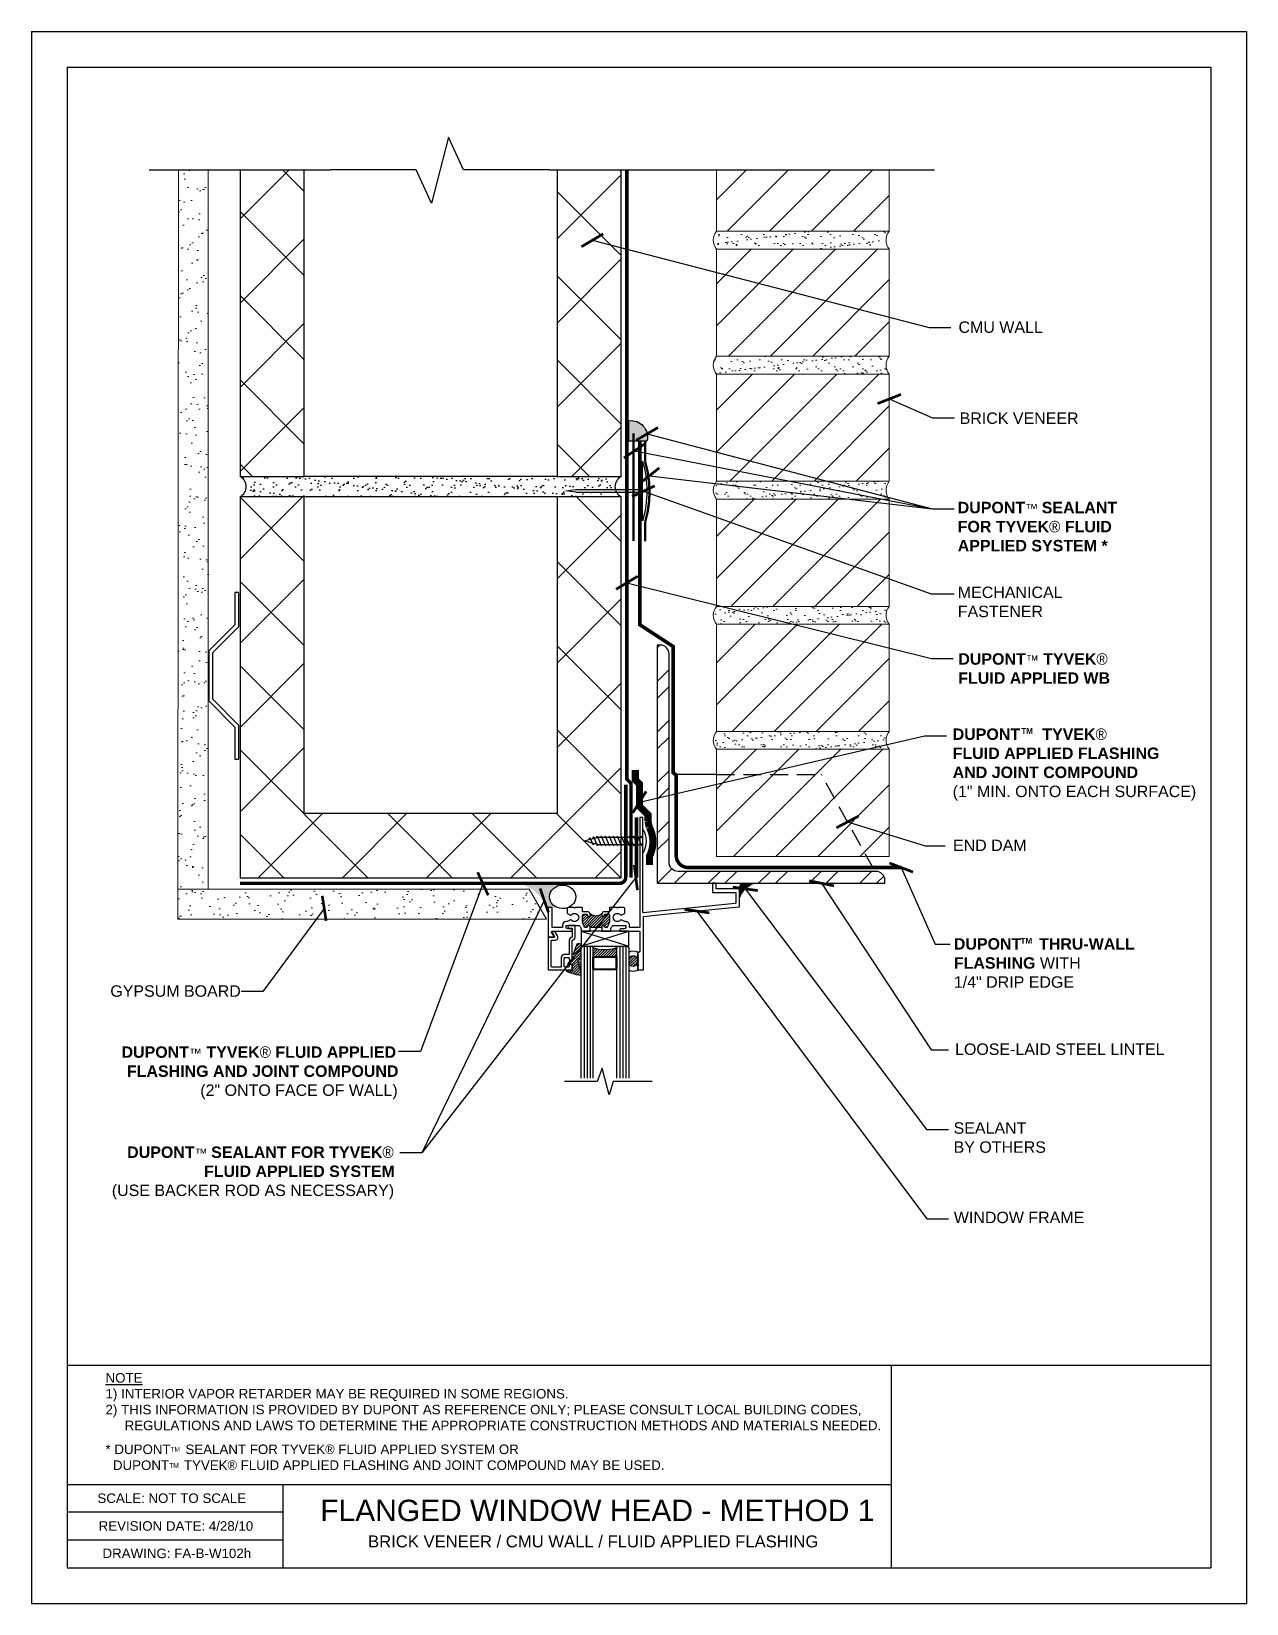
# Model space of a CAD drawing. Extents: x 402.7 to 428.2, y 2 to 35.
import ezdxf

# ---------------------------------------------------------------- set-up
doc = ezdxf.new("R2010")
doc.units = 0
doc.header["$LTSCALE"] = 1.5
doc.header["$MEASUREMENT"] = 0
doc.linetypes.add('DASHED2', pattern=[0.375, 0.25, -0.125])
doc.linetypes.add('HIDDEN', pattern=[0.375, 0.25, -0.125])
doc.layers.get('0').update_dxf_attribs({"color": 8, "linetype": 'CONTINUOUS'})
for name, color, linetype in [('8x11-ttb$0$B', 5, 'CONTINUOUS'), ('CMU', 250, 'CONTINUOUS'), ('DuPont Thru-Wall Flashing', 252, 'CONTINUOUS'), ('Flanged Window', 250, 'CONTINUOUS'), ('SEALANT', 250, 'CONTINUOUS'), ('STRUCTURE', 250, 'CONTINUOUS'), ('TEXT', 7, 'CONTINUOUS'), ('Tyvek FA Flashing and Joint Treatment', 150, 'DASHED2'), ('Tyvek FA WB', 10, 'DASHED2')]:
    doc.layers.add(name, color=color, linetype=linetype)
for name, color, linetype, lineweight in [('A-Sealant', 250, 'CONTINUOUS', 15), ('brick', 250, 'CONTINUOUS', 5), ('Gyp Board', 250, 'CONTINUOUS', 20)]:
    doc.layers.add(name, color=color, linetype=linetype, lineweight=lineweight)
doc.layers.add('VIEWPORT', color=7, linetype='CONTINUOUS', plot=False)
doc.styles.add('DETAILS', font='sanss___.ttf', dxfattribs={"height": 1})
doc.dimstyles.new('ARCH_1_1-2_IN', dxfattribs={"dimscale": 0, "dimtxt": 0.09375, "dimasz": 0.09375, "dimexe": 0.0625, "dimexo": 0.0625, "dimgap": 0.0625, "dimtad": 1, "dimdec": 4, "dimlfac": 8, "dimzin": 3, "dimdsep": 46, "dimlunit": 4, "dimtxsty": 'Standard', "dimblk1": 'ARCHTICK', "dimblk2": 'ARCHTICK', "dimsah": 1, "dimcen": 0.0625, "dimdle": 0.0625, "dimclrd": 256, "dimclre": 256, "dimclrt": 256, "dimadec": 0, "dimazin": 0, "dimtfac": 1, "dimtdec": 4, "dimtmove": 0, "dimatfit": 3, "dimldrblk": 'ARCHTICK', "dimfxl": 1, "dimfrac": 2, "dimtolj": 1, "dimtzin": 0, "dimlwd": -1, "dimlwe": -1, "dimarcsym": 0})
pattern_1 = [(225, (426.9094658919967, 21.11035554252189), (0.0276213586400995, -0.02762135864009952), [])]

msp = doc.modelspace()

# ---------------------------------------------------------------- texts
at = {"layer": 'TEXT', "style": 'DETAILS'}
for s, insert, char_height, width, attachment_point in [('CMU WALL', (422.1480677130297, 28.91095369547139, 2.979996827461446e-09), 0.239999999976, 6.521350676943849, 1), ('BRICK VENEER', (422.1715550776576, 26.99948456716032, 2.979996827461446e-09), 0.239999999976, 6.521350676943849, 1), ('{\\fSansSerif|b1|i0|c2|p2;DUPONT\\fArial|b0|i0|c0|p32;\\H0.8125x;™\\fArial|b1|i0|c0|p32; \\H1.2308x;SEALANT \\PFOR TYVEK\\fSymbol|b0|i0|c2|p18;â\\fArial|b0|i0|c0|p32; \\fArial|b1|i0|c0|p32;FLUID \\PAPPLIED SYSTEM *}', (422.1310589162387, 25.12399491865881, 2.979996827461446e-09), 0.239999999976, 6.521350676943849, 1), ('MECHANICAL \\PFASTENER ', (422.1336172563351, 23.34404238813394), 0.239999999976, 6.521350676943849, 1), ('{\\fSansSerif|b1|i0|c2|p2;DUPONT\\fArial|b0|i0|c0|p32;\\H0.8125x;™\\fSansSerif|b1|i0|c2|p2;\\H1.2308x; TYVEK\\fSymbol|b0|i0|c2|p18;â\\fSansSerif|b1|i0|c2|p2; \\PFLUID APPLIED WB}', (422.1442222870116, 21.94493956106049, 2.979996827461446e-09), 0.239999999976, 6.521350676943849, 1), ('{\\fSansSerif|b1|i0|c2|p2;DUPONT     TYVEK\\fSymbol|b0|i0|c2|p18;â\\fSansSerif|b1|i0|c2|p2; \\PFLUID APPLIED FLASHING \\PAND JOINT COMPOUND} \\P(1" MIN. ONTO EACH SURFACE)', (422.0256778990516, 19.61014922362543), 0.24, 7.261592435195269, 4), ('END DAM', (422.0323800237113, 18.034484633072), 0.239999999976, 6.521350676943849, 1), ('\\A1;{\\fSansSerif|b1|i0|c2|p2;DUPONT    THRU-WALL\\PFLASHING} WITH \\P1/4" DRIP EDGE', (422.0500882256198, 15.44255105350766, 2.979996827461446e-09), 0.24, 5.838992667675484, 4), ('GYPSUM BOARD', (404.34800125763, 14.97532857200309, 2.979996827461446e-09), 0.239999999976, 6.521350676943849, 1), ('\\pi0.84952;{\\fSansSerif|b1|i0|c2|p2;DUPONT\\fArial|b0|i0|c0|p32;\\H0.8125x;™\\fSansSerif|b1|i0|c2|p2;\\H1.2308x; TYVEK\\fSymbol|b0|i0|c2|p18;â\\fSansSerif|b1|i0|c2|p2; FLUID APPLIED \\P\\pi0.96236;FLASHING AND JOINT COMPOUND\\fSansSerif|b0|i0|c2|p2; \\P\\pi2.5022;(2" ONTO FACE OF WALL)}', (403.7339176922717, 13.69378422015012, 2.979996827461446e-09), 0.239999999976, 6.521350676943849, 1), ('LOOSE-LAID STEEL LINTEL', (422.0757625707082, 13.75399126511803, 2.979996827461446e-09), 0.239999999976, 6.521350676943849, 1), ('SEALANT \\PBY OTHERS', (422.0451648107444, 12.09970692721254, 2.979996827461446e-09), 0.239999999976, 6.521350676943849, 1), ('\\pi1.5423;{\\fSansSerif|b1|i0|c2|p2;DUPONT\\fArial|b0|i0|c0|p32;\\H0.8125x;™\\fArial|b1|i0|c0|p32; \\H1.2308x;SEALANT FOR TYVEK\\fSymbol|b0|i0|c2|p18;â\\fArial|b0|i0|c0|p32; \\P\\pi3.1562;\\fArial|b1|i0|c0|p32;FLUID APPLIED SYSTEM\\P\\pi1.2207;\\fArial|b0|i0|c0|p32;\\H0.99998x;(USE BACKER ROD AS NECESSARY)}', (403.1584742516168, 11.59225375967225, 2.979996827461446e-09), 0.239999999976, 7.112845512646311, 1), ('WINDOW FRAME', (422.0499298060574, 10.22292441707668, 2.979996827461446e-09), 0.239999999976, 6.521350676943849, 1), ('{\\LNOTE\\P}1) INTERIOR VAPOR RETARDER MAY BE REQUIRED IN SOME REGIONS.\\P\\pi-0.4,l0.4;2) THIS INFORMATION IS PROVIDED BY DUPONT AS REFERENCE ONLY; PLEASE CONSULT LOCAL BUILDING CODES, REGULATIONS AND LAWS TO DETERMINE THE APPROPRIATE CONSTRUCTION METHODS AND MATERIALS NEEDED.\\P{\\H0.5x;\\P\\pi0,l0;}* DUPONT    SEALANT FOR TYVEK{\\fSymbol|b0|i0|c2|p18;â} FLUID APPLIED SYSTEM OR \\P\\pi-0.2,l0.2;  DUPONT    TYVEK{\\fSymbol|b0|i0|c2|p18;â} FLUID APPLIED FLASHING AND JOINT COMPOUND MAY BE USED.', (404.2474908378506, 6.835907630506938, 5.959993654922892e-09), 0.2, 16.47484938053185, 1), ('TM', (405.6077227144403, 5.284686505825505, 5.959993654922892e-09), 0.1, 8.310000000000002, 1), ('TM', (405.5834705316156, 4.945725011651973, 5.959993654922892e-09), 0.1, 8.310000000000002, 1), ('\\pi-0.033334,l0.033334,t0.1;SCALE: NOT TO SCALE', (404.0773040544835, 4.309273960608615, 2.979996827461445e-09), 0.2, 16.26451670448571, 1), ('\\pi1.0786;{\\H0.9x;FLANGED WINDOW HEAD - METHOD 1 }\\P\\pi2.0818;{\\H0.5x;BRICK VENEER / CMU WALL / FLUID APPLIED FLASHING}', (407.675100268217, 4.177565768573402, 2.979996827461446e-09), 0.5, 13.39364764594225, 1), ('\\pi-0.033334,l0.033334,t0.1;DRAWING: FA-B-W102h', (404.1835466400288, 3.151201285980392, 2.979996827461445e-09), 0.2, 16.26451670448571, 1)]:
    msp.add_mtext(s, dxfattribs=dict(at, insert=insert, char_height=char_height, width=width, attachment_point=attachment_point))
at = {"layer": 'TEXT', "char_height": 0.12, "attachment_point": 4, "style": 'DETAILS'}
for insert in [(423.4671100893938, 20.31401658456934), (423.4497394870396, 15.90743972003884, 2.979996827461446e-09)]:
    msp.add_mtext('{\\fSansSerif|b1|i0|c2|p2;TM}', dxfattribs=dict(at, insert=insert))

# ---------------------------------------------------------------- blocks, each defined once
blk = doc.blocks.new('*X1')
at = {"color": 0}
for p, q in [((0.140625, 0.34375), (0.140625, 0.34375)), ((0.15625, 0.375), (0.15625, 0.375)), ((0.171875, 0.34375), (0.171875, 0.34375)), ((0.1875, 0.375), (0.1875, 0.375)), ((0.203125, 0.34375), (0.203125, 0.34375)), ((0.21875, 0.375), (0.21875, 0.375)), ((0.234375, 0.34375), (0.234375, 0.34375)), ((0.25, 0.375), (0.25, 0.375)), ((0.265625, 0.34375), (0.265625, 0.34375)), ((0.28125, 0.375), (0.28125, 0.375)), ((0.296875, 0.34375), (0.296875, 0.34375)), ((0.3125, 0.375), (0.3125, 0.375)), ((0.140625, 0.28125), (0.140625, 0.28125)), ((0.140625, 0.09375), (0.140625, 0.09375)), ((0.140625, 0.03125), (0.140625, 0.03125)), ((0.15625, 0.3125), (0.15625, 0.3125)), ((0.15625, 0.0625), (0.15625, 0.0625)), ((0.15625, 0), (0.15625, 0)), ((0.171875, 0.03125), (0.171875, 0.03125)), ((0.1875, 0.3125), (0.1875, 0.3125)), ((0.1875, 0.0625), (0.1875, 0.0625)), ((0.1875, 0), (0.1875, 0)), ((0.203125, 0.03125), (0.203125, 0.03125)), ((0.21875, 0.3125), (0.21875, 0.3125)), ((0.21875, 0.0625), (0.21875, 0.0625)), ((0.21875, 0), (0.21875, 0)), ((0.234375, 0.03125), (0.234375, 0.03125)), ((0.25, 0.3125), (0.25, 0.3125)), ((0.25, 0.0625), (0.25, 0.0625)), ((0.25, 0), (0.25, 0)), ((0.265625, 0.03125), (0.265625, 0.03125)), ((0.28125, 0.3125), (0.28125, 0.3125)), ((0.28125, 0.0625), (0.28125, 0.0625)), ((0.28125, 0), (0.28125, 0)), ((0.296875, 0.28125), (0.296875, 0.28125)), ((0.296875, 0.09375), (0.296875, 0.09375)), ((0.296875, 0.03125), (0.296875, 0.03125)), ((0.3125, 0.3125), (0.3125, 0.3125)), ((0.3125, 0.25), (0.3125, 0.25)), ((0.3125, 0.125), (0.3125, 0.125)), ((0.3125, 0.0625), (0.3125, 0.0625)), ((0.3125, 0), (0.3125, 0))]:
    blk.add_line(p, q, dxfattribs=at)
blk = doc.blocks.new('_ArchTick')
at = {"color": 0, "linetype": 'ByBlock', "const_width": 0.15}
blk.add_lwpolyline([(-0.5, -0.5), (0.5, 0.5)], dxfattribs=at)
blk = doc.blocks.new('Revsion Date')
at = {"layer": 'TEXT', "insert": (0.000131622949083976, 0.2031688605532622, 2.979996827461446e-09), "char_height": 0.2, "width": 16.26451670448571, "attachment_point": 1, "style": 'DETAILS'}
blk.add_mtext('\\pi-0.033334,l0.033334,t0.1;REVISION DATE: 4/28/10', dxfattribs=at)

# ---------------------------------------------------------------- hatches: boundary and pattern name
at = {"layer": 'brick'}
h = msp.add_hatch(dxfattribs=at)
h.set_pattern_fill('_USER', color=256, scale=0.625, angle=45, style=0, pattern_type=0)
h.set_pattern_definition([(45, (297.9280622189214, 188.0957249883211), (-0.4419417382415922, 0.4419417382415922), [])])
h.paths.add_polyline_path([(420.6954393213369, 28.18230343907126), (420.6954393213364, 30.43230343907126), (417.0704393213367, 30.43230343907126), (417.0704393213367, 28.18230343907126)])
h.paths.add_polyline_path([(420.6954393213367, 25.55730343907126), (420.6954393213367, 27.80730343907126), (417.0704393213367, 27.80730343907126), (417.0704393213367, 25.55730343907126)])
h.paths.add_polyline_path([(417.0704393213369, 25.18230343907126), (417.0704393213367, 22.93230343907126), (420.6954393213367, 22.93230343907126), (420.6954393213367, 25.18230343907126)])
h.paths.add_polyline_path([(417.0704393213367, 22.55730343907126), (417.0704393213367, 20.30730343907126), (420.6954393213367, 20.30730343907126), (420.6954393213367, 22.55730343907126)])
h.paths.add_polyline_path([(420.6954393213367, 19.93230343907126), (417.0704393213367, 19.93230343907126), (417.0704393213369, 19.55730343907115), (419.5788752380498, 19.55730343907126), (420.6138738232067, 17.68230343907115), (420.6954393213369, 17.68230343907126)])
h.paths.add_polyline_path([(419.5788752380498, 19.55730343907126), (417.0704393213369, 19.55730343907126), (417.0704393213367, 17.68230343907126), (420.6138738232067, 17.68230343907115)], flags=16)
h.paths.add_polyline_path([(420.6954393213367, 32.09344127347956), (417.0704393213364, 32.09344127347956), (417.0704393213364, 30.80730343907126), (420.6954393213367, 30.80730343907126)])
h = msp.add_hatch(dxfattribs=at)
h.set_pattern_fill('AR-SAND', color=256, scale=0.15, style=0)
h.set_pattern_definition([(37.50000000000001, (96.53972713352368, 43.48971571537163), (-0.009449003716441223, 0.2890235653519738), [0, -0.228, 0, -0.255, 0, -0.24375]), (7.499999999999999, (96.53972713352368, 43.48971571537163), (0.2654665057901591, 0.423321909784461), [0, -0.123, 0, -0.2055, 0, -0.07875]), (327.5, (96.35522713352368, 43.48971571537163), (0.4671212792627242, 0.0008488580305446746), [0, -0.075, 0, -0.27, 0, -0.3525]), (317.5, (96.35522713352368, 43.48971571537163), (0.450918990685844, 0.1316513347401374), [0, -0.0375, 0, -0.177, 0, -0.2025])])
h.paths.add_polyline_path([(420.6954393213367, 30.80443693854195), (417.0704393213367, 30.80443693854195, 0.3636398934486824), (417.0704393213367, 30.42943693854195), (420.6954393213367, 30.42943693854195, -0.3636398934486824)])
h.paths.add_polyline_path([(420.6954393213367, 28.17943693854195), (417.0704393213367, 28.17943693854195, 0.3636398934486824), (417.0704393213367, 27.80443693854195), (420.6954393213367, 27.80443693854195, -0.3636398934486824)])
h.paths.add_polyline_path([(420.6954393213367, 25.55443693854195), (417.0704393213367, 25.55443693854195, 0.3636398934486845), (417.0704393213367, 25.17943693854195), (420.6954393213367, 25.17943693854195, -0.3636398934486845)])
h.paths.add_polyline_path([(420.6954393213367, 22.92943693854195), (417.0704393213367, 22.92943693854195, 0.3636398934486845), (417.0704393213367, 22.55443693854195), (420.6954393213367, 22.55443693854195, -0.3636398934486845)])
h.paths.add_polyline_path([(420.6954393213367, 20.30443693854195), (417.0704393213367, 20.30443693854195, 0.3636398934486845), (417.0704393213367, 19.92943693854195), (420.6954393213367, 19.92943693854195, -0.3636398934486845)])
at = {"layer": 'CMU'}
h = msp.add_hatch(dxfattribs=at)
h.set_pattern_fill('ANSI37', color=256, scale=10, style=0)
h.set_pattern_definition([(315, (-2.973434251537299, 38.21147358443491), (-0.8838834764831843, -0.8838834764831844), []), (225, (-2.973434251537299, 38.21147358443491), (-0.8838834764831844, 0.8838834764831843), [])])
h.paths.add_polyline_path([(408.4178077423881, 25.65320367234023), (407.0704393213343, 25.65320367234023), (407.0704393213343, 32.0934412734795), (408.4178077423881, 32.0934412734795)])
h.paths.add_polyline_path([(413.7230709002829, 32.09344127347953), (415.0704393213367, 32.09344127347953), (415.0704393213367, 25.65320367234023), (413.7230709002827, 25.65320367234023)])
h = msp.add_hatch(dxfattribs=at)
h.set_pattern_fill('AR-SAND', color=256, scale=0.15, style=0)
h.set_pattern_definition([(322.5, (-2.973434251537299, 38.21147358443491), (-0.009449003716441223, -0.2890235653519738), [0, -0.228, 0, -0.255, 0, -0.24375]), (352.5, (-2.973434251537299, 38.21147358443491), (0.2654665057901591, -0.423321909784461), [0, -0.123, 0, -0.2055, 0, -0.07875]), (32.50000000000003, (-3.15793425153737, 38.21147358443491), (0.4671212792627242, -0.0008488580305446746), [0, -0.075, 0, -0.27, 0, -0.3525]), (42.50000000000002, (-3.15793425153737, 38.21147358443491), (0.450918990685844, -0.1316513347401374), [0, -0.0375, 0, -0.177, 0, -0.2025])])
h.paths.add_polyline_path([(413.7230709002829, 25.65320367234023), (415.0704393213366, 25.65320367234023, 0.626566807474878), (415.0704393213368, 25.23215104076124), (407.0704393213344, 25.23215104076129, 0.6265668074746842), (407.0704393213344, 25.65320367234023), (408.4178077423881, 25.65320367234023)])
h = msp.add_hatch(dxfattribs=at)
h.set_pattern_fill('ANSI37', color=256, scale=10, style=0)
h.set_pattern_definition([(315, (-89.9084665168836, 110.3075240928327), (-0.8838834764831843, -0.8838834764831844), []), (225, (-89.9084665168836, 110.3075240928327), (-0.8838834764831844, 0.8838834764831843), [])])
h.paths.add_polyline_path([(415.0704393213367, 17.23215104076095), (413.7230709002827, 17.23215104076095), (408.4178077423881, 17.23215104076095), (407.0704393213342, 17.23215104076095), (407.0704393213342, 25.23215104076129), (408.4178077423881, 25.23215104076129), (408.4178077423881, 18.5795194618149), (413.7230709002828, 18.5795194618149), (413.7230709002829, 25.23215104076129), (415.0704393213367, 25.23215104076129)])
at = {"layer": 'Flanged Window'}
h = msp.add_hatch(dxfattribs=at)
h.set_pattern_fill('ANSI31', color=256, scale=0.3125, angle=-180, style=0)
h.set_pattern_definition(pattern_1)
h.paths.add_polyline_path([(414.8249293648271, 16.35188459712646), (414.8249293648271, 16.43696117778961, 0.4142135623730782), (414.7939293648271, 16.46796117778959), (414.7634894096705, 16.46796117778959), (414.7399291888854, 16.46796117778959, 0.4134367706477985), (414.7149292768563, 16.44302749923756, -0.4134367706477768), (414.6899293648271, 16.4180938206855, -0.4142135623730014), (414.6649293648271, 16.44309382068548), (414.6649293648271, 16.48009382068545, -0.0235299427076355), (414.6651505830822, 16.48479199990672, -0.3828738555299172), (414.414708146572, 16.48479199990672, -0.02352994270754205), (414.4149293648271, 16.48009382068548), (414.4149293648271, 16.4430938206855, -0.414213562373142), (414.3899293648271, 16.4180938206855, -0.4134367706478139), (414.3649294527979, 16.44302749923756, 0.4134367706477617), (414.3399295407688, 16.46796117778959), (414.2859293648271, 16.46796117778959, 0.4142135623731245), (414.2549293648271, 16.43696117778961), (414.2549293648271, 16.3518845971264, 0.1770594805052711), (414.3138756133667, 16.19064420500047, 0.2209495453946134), (414.3215177634252, 16.1870938206855), (414.3399293648271, 16.1870938206855, 0.4142135623731367), (414.364929364827, 16.21209382068551, -0.4142135623730951), (414.3899293648271, 16.23709382068549, -0.4142135623731262), (414.4149293648271, 16.21209382068548), (414.4149293648271, 16.1870938206855), (414.6649293648271, 16.1870938206855), (414.6649293648271, 16.21209382068548, -0.4142135623732721), (414.6899293648271, 16.23709382068549, -0.4142135623730742), (414.7149293648271, 16.21209382068551, 0.4142135623731161), (414.7399293648271, 16.1870938206855), (414.758340966229, 16.1870938206855, 0.2209495453946811), (414.7659831162874, 16.19064420500047, 0.1770594805052991)])
h = msp.add_hatch(dxfattribs=at)
h.set_pattern_fill('ANSI31', color=256, scale=0.3125, angle=-180, style=0)
h.set_pattern_definition(pattern_1)
edge = h.paths.add_edge_path()
edge.add_ellipse((414.1958224734956, 15.429579709705), major_axis=(-0.03159978577966089, 0.1394281120501379), ratio=0.1315504041792656, start_angle=43.1554929007536, end_angle=180.0222035758548)
edge.add_arc((414.175986927318, 15.52970431843818), 0.01581211163489906, 41.51531821076611, 187.5342239358506, ccw=False)
edge.add_arc((414.204664564429, 15.55548145389056), 0.02274858542222977, 222.2539258485234, 304.0602292989292)
edge.add_arc((414.2120194277875, 15.55130284318776), 0.01562499999999823, 290.1629550825492, 350.3876189619861)
edge.add_line((414.2274250524283, 15.54869375245988), (414.2274250524283, 15.82105248602886))
edge.add_line((414.2274250524283, 15.82105248602886), (414.2267492184247, 15.82782215080471))
edge.add_ellipse((414.1810607673336, 15.82669010447145), major_axis=(0.04568845109110958, 0.001132046333257498), ratio=0.6211639215728223, start_angle=-2.228932720769633e-11, end_angle=153.240306021906)
edge.add_line((414.1399488131364, 15.83845738637197), (414.0633459846964, 15.62254441831058))
edge.add_ellipse((414.0723838240098, 15.59862952521686), major_axis=(0.008507034838835916, 0.04675090711238047), ratio=0.3124151545627992, start_angle=62.54228582398135, end_angle=105.8208557421258)
edge.add_line((414.0560121360182, 15.5884408518624), (414.0396409205542, 15.51231208797361))
edge.add_arc((414.0011353020877, 15.56174315074654), 0.06265869947861552, 270.45561106428346, 307.9177399520764, ccw=False)
edge.add_arc((414.0042243859583, 15.47905379976334), 0.02019947474510423, 97.3691930735012, 140.7733178533448)
edge.add_line((413.9885768613497, 15.49182774800181), (413.9492382659818, 15.42973880563264))
edge.add_arc((413.9648632659818, 15.42973880563264), 0.01562499999999938, 179.9999999999935, 278.918565466008)
edge.add_line((413.9672856176276, 15.4143027168306), (414.0399293648271, 15.42570254115438))
edge.add_line((414.0399293648271, 15.42570254115438), (414.0399293648271, 15.29571476512055))
edge.add_line((414.0399293648271, 15.29571476512055), (413.9385200029506, 15.29571476512072))
edge.add_arc((413.9385200029506, 15.28008976512072), 0.0156249999999991, 89.99999999989903, 232.8133697693361)
edge.add_ellipse((414.0782527055221, 15.22689750007626), major_axis=(-0.1491766593049794, 0.04074428102226011), ratio=0.09140054553598981, start_angle=-1.017777498068325e-12, end_angle=179.999999999999)
edge.add_line((414.2274293648271, 15.18615321905398), (414.2274293648271, 15.29015321905399))
h = msp.add_hatch(dxfattribs=at)
h.set_pattern_fill('ANSI31', color=256, scale=0.3125, angle=-180, style=0)
h.set_pattern_definition(pattern_1)
h.paths.add_polyline_path([(414.4774293648271, 15.76584382068549, 0.1532661169364064), (414.9774293648271, 15.76584382068549), (414.9774293648271, 15.56259315018272, 0.4142135623730951), (414.9574293648271, 15.5825931501827), (414.4974293648271, 15.5825931501827, 0.4142135623730951), (414.4774293648271, 15.56259315018272)])
h = msp.add_hatch(dxfattribs=at)
h.set_pattern_fill('ANSI31', color=256, scale=0.3125, angle=-180, style=0)
h.set_pattern_definition(pattern_1)
h.paths.add_polyline_path([(415.4149293648271, 15.53459243804724, 0.5994849690439309), (415.2274293648271, 15.53459243804724), (415.2274293648271, 15.43440991602253, 0.5994849690439737), (415.4149293648271, 15.43440991602253)])
at = {"layer": 'Gyp Board'}
h = msp.add_hatch(dxfattribs=at)
h.set_pattern_fill('AR-SAND', color=256, scale=0.25, style=0)
h.set_pattern_definition([(322.5, (397.1768575985291, 25.76208334548727), (-0.01574833952740204, -0.4817059422532897), [0, -0.38, 0, -0.425, 0, -0.40625]), (352.5, (397.1768575985291, 25.76208334548727), (0.4424441763169318, -0.7055365163074351), [0, -0.205, 0, -0.3425, 0, -0.13125]), (32.50000000000003, (396.8693575985291, 25.76208334548727), (0.7785354654378738, -0.001414763384241124), [0, -0.125, 0, -0.45, 0, -0.5875]), (42.50000000000002, (396.8693575985291, 25.76208334548727), (0.7515316511430733, -0.2194188912335623), [0, -0.0625, 0, -0.295, 0, -0.3375])])
h.paths.add_polyline_path([(406.4014364213206, 16.99215104076094), (405.7764364213206, 16.84814705451637), (405.7764364213206, 17.2606187730384), (405.778225242588, 32.0934412734795), (406.4014364213206, 32.0934412734795)])
h = msp.add_hatch(dxfattribs=at)
h.set_pattern_fill('AR-SAND,_O', color=256, scale=0.25, angle=-90.00000000000001)
h.set_pattern_definition([(127.5, (968.7353235217009, -1765.157623818311), (-0.4817059422532897, -0.01574833952740195), [0, -0.38, 0, -0.425, 0, -0.40625]), (97.49999999999987, (968.7353235217009, -1765.157623818311), (-0.705536516307435, 0.4424441763169319), [0, -0.205, 0, -0.3425, 0, -0.13125]), (57.49999999999998, (968.7353235217009, -1765.465123818311), (-0.001414763384240926, 0.7785354654378738), [0, -0.1249999999999996, 0, -0.4499999999999983, 0, -0.5874999999999966]), (47.49999999999996, (968.7353235217009, -1765.465123818311), (-0.2194188912335621, 0.7515316511430734), [0, -0.0625, 0, -0.295, 0, -0.3375])])
h.paths.add_polyline_path([(405.7669886088241, 16.99215104076094), (405.7669886088241, 16.36715104076094), (413.5034089800974, 16.36715104076094), (413.1386047390383, 16.99215104076094)])
at = {"layer": 'SEALANT', "linetype": 'Continuous'}
h = msp.add_hatch(color=256, dxfattribs=at)
edge = h.paths.add_edge_path()
edge.add_arc((415.2772785292914, 26.4849683091203), 0.3441322299249296, -14.641672197195192, 98.43551844311838, ccw=False)
edge.add_line((415.610235264716, 26.39798093067617), (415.4989214333684, 26.39843345443643))
edge.add_line((415.4989214333684, 26.39843345443643), (415.2267956168385, 26.39843345443643))
edge.add_line((415.2267956168385, 26.39843345443643), (415.2267956168385, 26.8253775734234))
h = msp.add_hatch(color=256, dxfattribs=at)
edge = h.paths.add_edge_path()
edge.add_arc((412.7131848504312, 16.30088179814688), 0.8438175821244033, 11.96079410755268, 67.1577888448575)
edge.add_line((413.0407503126133, 17.0785250196101), (413.8392108934178, 17.07966793185333))
edge.add_arc((413.8332839463502, 16.80029366617896), 0.2794371289264081, 88.78464783454011, 150.2193727684999)
edge.add_arc((413.8031424846652, 16.83276817399695), 0.2375148099632147, 153.4088871032935, 251.2577920837489)
edge.add_line((413.7268264390469, 16.6078478633688), (413.5399293648271, 16.60909382068547))
edge.add_line((413.5399293648271, 16.60909382068547), (413.5386828489504, 16.47575651428118))
msp.add_hatch(color=256, dxfattribs=at).paths.add_polyline_path([(417.8774530984107, 17.11483927479935), (417.5879372642734, 17.11483927479935), (417.5512277336508, 17.0768891692104), (417.5512277336508, 16.80048347040838, -0.2624934133142667)])
at = {"layer": 'STRUCTURE'}
h = msp.add_hatch(dxfattribs=at)
h.set_pattern_fill('ANSI32', color=256, scale=2, style=0)
h.set_pattern_definition([(45, (-1186.323135827034, -611.3539678419542), (-0.5303300858899106, 0.5303300858899107), []), (45, (-1185.969582437034, -611.3539678419542), (-0.5303300858899106, 0.5303300858899107), [])])
edge = h.paths.add_edge_path()
edge.add_line((416.6590901677096, 17.36598512914581), (416.6596678485921, 17.1159851291458))
edge.add_line((416.6596678485921, 17.1159851291458), (420.602809308809, 17.1159851291458))
edge.add_line((420.602809308809, 17.1159851291458), (420.602809308809, 17.17848512914591))
edge.add_arc((420.415309308809, 17.17848512914591), 0.1875, 0, 90)
edge.add_line((420.415309308809, 17.36598512914591), (416.6590901677096, 17.36598512914581))
edge = h.paths.add_edge_path()
edge.add_line((416.6588056816468, 17.1159851291458), (416.6588056816468, 17.36598512914581))
edge.add_line((416.6588056816468, 17.36598512914581), (416.2629602938405, 17.3659851291458))
edge.add_arc((416.2629602938405, 17.55348512914579), 0.1874999999999964, 179.9999999999989, 270, ccw=False)
edge.add_line((416.0754602938405, 17.5534851291458), (416.0754602938405, 21.9284851291458))
edge.add_arc((415.8879602938405, 21.9284851291458), 0.1875, 0, 90)
edge.add_line((415.8879602938405, 22.1159851291458), (415.8254602938405, 22.1159851291458))
edge.add_line((415.8254602938405, 22.1159851291458), (415.8254602938405, 17.1159851291458))
edge.add_line((415.8254602938405, 17.1159851291458), (416.6588056816468, 17.1159851291458))

# ---------------------------------------------------------------- linework, layer by layer
at = {"layer": '8x11-ttb$0$B', "color": 7}
for p, q in [((403.4428877581695, 34.24780129109314, 2.979996827461446e-09), (403.4428877581695, 2.74780129109314, 2.979996827461446e-09)), ((403.4428877581695, 34.24780129109314, 2.979996827461446e-09), (427.4428877581695, 34.24780129109314, 2.979996827461446e-09)), ((427.4428877581695, 34.24780129109314, 2.979996827461446e-09), (427.4428877581695, 2.74780129109314, 2.979996827461446e-09)), ((403.4428877581695, 4.498467555936543, 2.979996827461446e-09), (420.7314347710085, 4.498467555936543, 2.979996827461446e-09)), ((403.4428877581695, 2.74780129109314, 2.979996827461446e-09), (427.4428877581695, 2.74780129109314, 2.979996827461446e-09))]:
    msp.add_line(p, q, dxfattribs=at)
for points, elevation in [([(427.4428877581695, 6.993121604363807), (403.4428877581695, 6.993121604363807)], 2.979996827461446e-09), ([(420.7314347710085, 6.993121604363807), (420.7314347710085, 2.74780129109314)], 2.979996827461446e-09), ([(407.9694380368894, 4.498467555936543), (407.9694380368894, 2.74780129109314)], 2.979996827461446e-09), ([(407.9694380368894, 3.914867555936542), (403.4428877581695, 3.914867555936542)], 2.979996827461445e-09), ([(407.9694380368894, 3.331267555936543), (403.4428877581695, 3.331267555936543)], 2.979996827461445e-09)]:
    msp.add_lwpolyline(points, dxfattribs=dict(at, elevation=elevation))
at = {"layer": 'A-Sealant'}
msp.add_arc((417.9931053268155, 16.66837075530736), 0.4612044848355011, 104.5225655616655, 163.3543689134112, dxfattribs=at)
at = {"layer": 'brick', "linetype": 'Continuous'}
msp.add_lwpolyline([(417.0704393213367, 32.09344127347953), (417.0704393213367, 30.80443693854195), (420.6954393213367, 30.80443693854195), (420.6954393213367, 32.09344127347956)], dxfattribs=at)
for points in [[(417.0704393213367, 28.17943693854195), (420.6954393213367, 28.17943693854195), (420.6954393213367, 30.42943693854195), (417.0704393213367, 30.42943693854195)], [(417.0704393213367, 25.55443693854195), (420.6954393213367, 25.55443693854195), (420.6954393213367, 27.80443693854195), (417.0704393213367, 27.80443693854195)], [(417.0704393213367, 22.92943693854195), (420.6954393213367, 22.92943693854195), (420.6954393213367, 25.17943693854195), (417.0704393213367, 25.17943693854195)], [(417.0704393213367, 20.30443693854195), (420.6954393213367, 20.30443693854195), (420.6954393213367, 22.55443693854195), (417.0704393213367, 22.55443693854195)], [(417.0704393213367, 17.67943693854195), (420.6954393213367, 17.67943693854195), (420.6954393213367, 19.92943693854195), (417.0704393213367, 19.92943693854195)]]:
    msp.add_lwpolyline(points, close=True, dxfattribs=at)
for centre in [(417.2941580787684, 30.61693693854195), (420.9191580787684, 30.61693693854195), (417.2941580787684, 27.99193693854195), (420.9191580787684, 27.99193693854195), (417.2941580787684, 25.36693693854195), (420.9191580787684, 25.36693693854195), (417.2941580787684, 22.74193693854195), (420.9191580787684, 22.74193693854195), (417.2941580787684, 20.11693693854195), (420.9191580787684, 20.11693693854195)]:
    msp.add_arc(centre, 0.2919012374533256, 140.0334297092304, 219.9665702907696, dxfattribs=at)
at = {"layer": 'CMU'}
for p, q in [((413.7230709002829, 25.65320367234023), (408.4178077423881, 25.65320367234023)), ((415.0704393213368, 25.23215104076124), (407.0704393213344, 25.23215104076129)), ((413.7230709002828, 18.5795194618149), (408.4178077423881, 18.5795194618149))]:
    msp.add_line(p, q, dxfattribs=at)
for points in [[(407.0704393213343, 32.0934412734795), (407.0704393213343, 25.65320367234023), (408.4178077423881, 25.65320367234023), (408.4178077423881, 32.0934412734795)], [(413.7230709002829, 32.09344323635139), (413.7230709002827, 25.65320367234023), (415.0704393213367, 25.65320367234023), (415.0704393213367, 32.09344127347953)], [(408.4178077423881, 18.5795194618149), (408.4178077423881, 25.23215104076129), (407.0704393213342, 25.23215104076129), (407.0704393213342, 17.23215104076095), (408.4178077423881, 17.23215104076095)], [(408.4178077423881, 17.23215104076095), (415.0704393213367, 17.23215104076095), (415.0704393213367, 25.23215104076129), (413.7230709002829, 25.23215104076129), (413.7230709002828, 18.5795194618149)]]:
    msp.add_lwpolyline(points, dxfattribs=at)
msp.add_lwpolyline([(406.500955080025, 20.97912913357388), (406.5009503931417, 21.96199842832092), (407.0483162040223, 22.50936945953316), (407.0483128251773, 23.21793481214607), (406.9641022988624, 23.2179344105821), (406.9641055113742, 22.54425020006343), (406.4167397004937, 21.99687916885119), (406.4167447200434, 20.94424758991582), (406.9641157512557, 20.39688177903528), (406.9641189637675, 19.72319756851641), (407.0483294900823, 19.72319797008041), (407.0483261112373, 20.43176332269351)], close=True, dxfattribs=at)
for centre, start, end in [((406.9683938270757, 25.44267735655077), 295.8602149818814, 64.13978501811859), ((415.1724848155953, 25.44267735655077), 115.8602149818814, 244.1397850181186)]:
    msp.add_arc(centre, 0.2339542958322982, start, end, dxfattribs=at)
at = {"layer": 'DuPont Thru-Wall Flashing'}
msp.add_line((417.0704393213367, 19.40012306211125), (416.2082742850909, 19.40012306211125, 2.979996827461446e-09), dxfattribs=at)
at = {"layer": 'DuPont Thru-Wall Flashing', "linetype": 'HIDDEN'}
for p, q in [((417.0704393213367, 19.40012306211125), (419.2699777883889, 19.40012306211136)), ((420.3686039691189, 17.4098555212563, 2.979996827461446e-09), (419.2699777883889, 19.40012306211136, 2.979996827461446e-09))]:
    msp.add_line(p, q, dxfattribs=at)
at = {"layer": 'DuPont Thru-Wall Flashing', "elevation": 2.979996827461446e-09}
msp.add_lwpolyline([(415.4606218821048, 26.39843345443643, 0.075, 0.075, 0), (415.4606218821048, 22.54381305253771, 0.075, 0.075, 0), (416.1582586231289, 22.08829227854849, 0.075, 0.075, 0), (416.1582586231291, 19.43832131800187, 0.075, 0.075, 0), (416.2242919633246, 19.38788994656412, 0.075, 0.075, 0), (416.2242919633246, 17.69825709902733, 0.075, 0.075, 0.414157893119434), (416.4742444457094, 17.44825710354317, 0.075, 0.075, 0), (416.6588056816468, 17.44822202390342, 0, 0, 0)], format="xyseb", dxfattribs=at)
at = {"layer": 'DuPont Thru-Wall Flashing', "const_width": 0.075, "elevation": 2.979996827461446e-09}
msp.add_lwpolyline([(416.6588056816468, 17.44822202390342), (420.9454393213367, 17.44736494208252)], dxfattribs=at)
at = {"layer": 'Flanged Window'}
for p, q in [((414.2884810916271, 18.00483130163775, 2.979996827461446e-09), (414.5701719633426, 18.07751654333697, 2.979996827461446e-09)), ((414.5701719633426, 17.93214605993853, 2.979996827461446e-09), (414.2884810916271, 18.00483130163775, 2.979996827461446e-09)), ((414.3916949156233, 18.03102695852442, 2.979996827461446e-09), (414.4185270270428, 18.07076749111343, 2.979996827461446e-09)), ((414.4796802988131, 17.92235826691115, 2.979996827461446e-09), (414.4185270270428, 18.07076749111343, 2.979996827461446e-09)), ((414.4678038095233, 18.05110229016168, 2.979996827461446e-09), (414.4946359209428, 18.09084282275069, 2.979996827461446e-09)), ((414.4796802988131, 17.92235826691115, 2.979996827461446e-09), (414.4993946542818, 17.95162462433302, 2.979996827461446e-09)), ((414.5722700468387, 17.90243719763384, 2.979996827461446e-09), (414.4946359209428, 18.09084282275069, 2.979996827461446e-09)), ((414.5484777780983, 18.07191875066326, 2.979996827461446e-09), (414.5722853056278, 18.10717962927447, 2.979996827461446e-09)), ((415.5239293648274, 18.07751654333674, 2.979996827461446e-09), (414.5701719633426, 18.07751654333697, 2.979996827461446e-09)), ((414.5701719633426, 17.93214605993853, 2.979996827461446e-09), (415.5239293648274, 17.9321460599383, 2.979996827461446e-09)), ((414.5722700468387, 17.90243719763384, 2.979996827461446e-09), (414.5919844023074, 17.93170355505572, 2.979996827461446e-09)), ((414.6566511503543, 17.90243719763384, 2.979996827461446e-09), (414.5722853056278, 18.10717962927447, 2.979996827461446e-09)), ((414.6369062773074, 18.07791327185259, 2.979996827461446e-09), (414.6566664091434, 18.10717962927447, 2.979996827461446e-09)), ((414.6566511503543, 17.90243719763384, 2.979996827461446e-09), (414.6763655058231, 17.93170355505572, 2.979996827461446e-09)), ((414.7410322538699, 17.90243719763384, 2.979996827461446e-09), (414.6566664091434, 18.10717962927447, 2.979996827461446e-09)), ((414.7212873808231, 18.07791327185259, 2.979996827461446e-09), (414.741047512659, 18.10717962927447, 2.979996827461446e-09)), ((414.7410322538699, 17.90243719763384, 2.979996827461446e-09), (414.7607466093387, 17.93170355505572, 2.979996827461446e-09)), ((414.8254133573856, 17.90243719763384, 2.979996827461446e-09), (414.741047512659, 18.10717962927447, 2.979996827461446e-09)), ((414.8254133573856, 17.90243719763384, 2.979996827461446e-09), (414.8451277128543, 17.93170355505572, 2.979996827461446e-09)), ((414.9097944609012, 17.90243719763384, 2.979996827461446e-09), (414.8254286161746, 18.10717962927447, 2.979996827461446e-09)), ((414.8900495878543, 18.07791327185259, 2.979996827461446e-09), (414.9098097196903, 18.10717962927447, 2.979996827461446e-09)), ((414.9097944609012, 17.90243719763384, 2.979996827461446e-09), (414.9295088163699, 17.93170355505572, 2.979996827461446e-09)), ((414.9941755644168, 17.90243719763384, 2.979996827461446e-09), (414.9098097196903, 18.10717962927447, 2.979996827461446e-09)), ((414.9744306913699, 18.07791327185259, 2.979996827461446e-09), (414.9941908232059, 18.10717962927447, 2.979996827461446e-09)), ((414.9941755644168, 17.90243719763384, 2.979996827461446e-09), (415.0138899198856, 17.93170355505572, 2.979996827461446e-09)), ((415.0785566679324, 17.90243719763384, 2.979996827461446e-09), (414.9941908232059, 18.10717962927447, 2.979996827461446e-09)), ((415.058804165491, 18.07791327185259, 2.979996827461446e-09), (415.0785566679324, 18.10717962927447, 2.979996827461446e-09)), ((415.1629377714481, 17.90243719763384, 2.979996827461446e-09), (415.0785566679324, 18.10717962927447, 2.979996827461446e-09)), ((415.0785566679324, 17.90243719763384, 2.979996827461446e-09), (415.0982710234012, 17.93170355505572, 2.979996827461446e-09)), ((415.1431776396121, 18.07791327185259, 2.979996827461446e-09), (415.1629377714481, 18.10717962927447, 2.979996827461446e-09)), ((415.2473112455692, 17.90243719763384, 2.979996827461446e-09), (415.1629377714481, 18.10717962927447, 2.979996827461446e-09)), ((415.1629377714481, 17.90243719763384, 2.979996827461446e-09), (415.1826444975223, 17.93170355505572, 2.979996827461446e-09)), ((415.2275587431278, 18.07791327185259, 2.979996827461446e-09), (415.2473112455692, 18.10717962927447, 2.979996827461446e-09)), ((415.3316847196903, 17.90243719763384, 2.979996827461446e-09), (415.2473112455692, 18.10717962927447, 2.979996827461446e-09)), ((415.2473112455692, 17.90243719763384, 2.979996827461446e-09), (415.2670179716434, 17.93170355505572, 2.979996827461446e-09)), ((415.3119322172489, 18.07791327185259, 2.979996827461446e-09), (415.3316847196903, 18.10717962927447, 2.979996827461446e-09)), ((415.4160581938114, 17.90243719763384, 2.979996827461446e-09), (415.3316847196903, 18.10717962927447, 2.979996827461446e-09)), ((415.3316847196903, 17.90243719763384, 2.979996827461446e-09), (415.351399075159, 17.93170355505572, 2.979996827461446e-09)), ((415.3963056913699, 18.07791327185259, 2.979996827461446e-09), (415.4160581938114, 18.10717962927447, 2.979996827461446e-09)), ((415.5004316679324, 17.90243719763384, 2.979996827461446e-09), (415.4160581938114, 18.10717962927447, 2.979996827461446e-09)), ((415.4160581938114, 17.90243719763384, 2.979996827461446e-09), (415.4357725492801, 17.93170355505572, 2.979996827461446e-09)), ((415.480679165491, 18.07791327185259, 2.979996827461446e-09), (415.5004316679324, 18.10717962927447, 2.979996827461446e-09)), ((415.5239293648277, 18.0501596280202, 2.979996827461446e-09), (415.5004316679324, 18.10717962927447, 2.979996827461446e-09)), ((415.5004316679324, 17.90243719763384, 2.979996827461446e-09), (415.5201460234012, 17.93170355505572, 2.979996827461446e-09)), ((414.2899293648271, 15.79709382068549, 2.979996827461446e-09), (414.2899293648271, 13.02876202381867, 2.979996827461446e-09)), ((414.3524293648271, 15.79709382068549, 2.979996827461446e-09), (414.3524293648271, 13.02876202381867, 2.979996827461446e-09)), ((414.4149293648271, 15.79709382068549, 2.979996827461446e-09), (414.4149293648271, 13.02876202381867, 2.979996827461446e-09)), ((415.0399293648271, 15.79709382068549, 2.979996827461446e-09), (415.0399293648271, 13.02876202381867, 2.979996827461446e-09)), ((415.1024293648271, 15.79709382068549, 2.979996827461446e-09), (415.1024293648271, 13.02876202381867, 2.979996827461446e-09)), ((415.1649293648271, 15.79709382068549, 2.979996827461446e-09), (415.1649293648271, 13.02876202381867, 2.979996827461446e-09)), ((414.6678827169937, 13.23621351632315, 2.979996827461446e-09), (414.5670574854852, 12.95715000659737, 2.979996827461446e-09)), ((414.8157320566986, 12.67808649687157, 2.979996827461446e-09), (414.6678827169937, 13.23621351632315, 2.979996827461446e-09)), ((414.5670574854852, 12.95715000659737, 2.979996827461446e-09), (413.8793532082264, 12.95715000659737, 2.979996827461446e-09)), ((414.8991748569823, 12.95715000659737, 2.979996827461446e-09), (414.8157320566986, 12.67808649687157, 2.979996827461446e-09)), ((415.7192554963475, 12.95715000659737, 2.979996827461446e-09), (414.8991748569823, 12.95715000659737, 2.979996827461446e-09))]:
    msp.add_line(p, q, dxfattribs=at)
at = {"layer": 'Flanged Window', "elevation": 2.979996827461446e-09}
for points in [[(415.7728480491261, 16.44538568911531), (417.5405827533411, 16.62215915953584, 0.3853135861201285), (417.5495877161509, 16.63210953143795), (417.5495877161511, 16.9980596558168), (417.0655877161511, 16.99805965581703), (417.0655877161512, 17.1159851291458), (416.9875877161512, 17.1159851291458), (416.9875877161511, 16.92005965581711), (417.4715877161511, 16.92005965581689), (417.471587716151, 16.70269856128277, -0.3853135861201833), (417.4625827533412, 16.69274818938067), (415.725420131083, 16.51903192715577), (415.5349244020175, 16.49998235424931, -0.4437164408394605), (415.5239293648272, 16.50993272615142), (415.5239293648278, 17.60009382068557), (415.5239293648278, 17.60009382068557), (415.5239293648278, 17.62009382068555), (415.5239293648282, 18.49805762362143), (415.4619293648282, 18.49805762362143), (415.4619293648271, 16.19709382068555, -0.414213562373043), (415.451929364827, 16.18709382068562), (415.2529293648271, 16.18709382068567, -0.414213562373043), (415.2429293648271, 16.19709382068567), (415.2429293648271, 16.23409382068564, 0.414213562373095), (415.1649293648271, 16.31209382068573), (415.1405652262024, 16.31209382068573, -0.1316524975874107), (415.1355652262024, 16.31343356664786), (415.0716155184443, 16.35035494763667, 0.3839683852959944), (415.0585232107758, 16.34756960267038, -3.079589394164548), (415.0585232107759, 16.44861803870117, 0.3839683852958766), (415.0716155184443, 16.44583269373493), (415.1399293648273, 16.48527371133338, 0.2679491924311631), (415.1449293648272, 16.49393396537118), (415.1449293648272, 16.57809382068575, 0.4142135623730867), (415.1139293648273, 16.60909382068576), (415.0039293648273, 16.60909382068576), (414.9889293648273, 16.59409382068583), (414.9739293648273, 16.60909382068581), (414.8349293648273, 16.60909382068587, 0.414213562373043), (414.8249293648273, 16.59909382068588), (414.8249293648272, 16.52809382068585, -0.414213562373095), (414.8149293648272, 16.51809382068586), (414.7149293648272, 16.51809382068592, 0.4142135623731003), (414.6649293648272, 16.46809382068597), (414.6649293648272, 16.44309382068593, 0.4142135623731159), (414.6899293648272, 16.41809382068595, 0.4142135623734279), (414.7149293648272, 16.44309382068593, -0.4142135623731054), (414.7399293648272, 16.46809382068597), (414.7939293648272, 16.46809382068591, -0.4142135623730949), (414.8249293648272, 16.4370938206859), (414.8249293648271, 16.3518845971268, -0.1770594805052748), (414.7659831162874, 16.19064420500092, -0.2209495453948463), (414.758340966229, 16.18709382068596), (414.739929364827, 16.18709382068596, -0.4142135623730846), (414.7149293648271, 16.21209382068594, 0.4142135623731262), (414.6899293648271, 16.23709382068597, 0.4142135623731367), (414.6649293648271, 16.21209382068594), (414.664929364827, 16.10909382068593), (414.842929364827, 16.10909382068587, 0.414213562373095), (414.852929364827, 16.11909382068586), (414.852929364827, 16.15409382068589, -0.4142135623730919), (414.9329293648271, 16.23409382068581), (415.1549293648271, 16.2340938206857, -0.4142135623731211), (415.1649293648271, 16.22409382068571), (415.1649293648271, 16.19009382068572, -0.414213562373095), (415.1339293648271, 16.15909382068571), (415.054929364827, 16.15909382068577, 0.414213562373095), (415.0399293648271, 16.14409382068578), (415.039929364827, 16.11909382068575, 0.414213562373095), (415.0499293648271, 16.10909382068576), (415.451929364827, 16.10909382068559, -0.414213562373069), (415.461929364827, 16.09909382068554), (415.4619293648268, 15.68209382068551, -0.4142135623730691), (415.4519293648268, 15.67209382068557), (415.4249293648268, 15.67209382068557, 0.414213562373069), (415.4149293648268, 15.66209382068558), (415.4149293648268, 15.60409382068559), (415.4299293648268, 15.5890938206856), (415.4149293648268, 15.57409382068562), (415.4299293648268, 15.55909382068563), (415.4149293648267, 15.54409382068559), (415.4299293648268, 15.5290938206856), (415.4149293648267, 15.51409382068562), (415.4299293648267, 15.49909382068557), (415.4149293648267, 15.48409382068559), (415.4299293648267, 15.4690938206856), (415.4149293648267, 15.45409382068561), (415.4299293648267, 15.43909382068563), (415.4149293648267, 15.42409382068558), (415.4299293648267, 15.4090938206856), (415.4149293648267, 15.39409382068561), (415.4299293648266, 15.37909382068557), (415.4149293648267, 15.36409382068558), (415.4149293648266, 15.29709382068557), (415.5399293648266, 15.29709382068552), (415.5399293648272, 16.41304394506443, -0.3853135861201812), (415.548934327637, 16.42299431696654)], [(414.2549293648271, 16.4370938206855, -0.4142135623730971), (414.2859293648271, 16.46809382068548), (414.3399293648271, 16.46809382068548, -0.4142135623730742), (414.364929364827, 16.4430938206855, 0.4142135623731262), (414.3899293648271, 16.4180938206855, 0.4142135623731158), (414.4149293648271, 16.4430938206855), (414.4149293648271, 16.46809382068548, 0.414213562373095), (414.364929364827, 16.51809382068549), (414.2649293648271, 16.51809382068549, -0.414213562373095), (414.2549293648271, 16.52809382068548), (414.2549293648271, 16.59909382068548, 0.414213562373069), (414.2449293648271, 16.6090938206855), (414.1059293648271, 16.6090938206855), (414.090929364827, 16.59409382068549), (414.0759293648271, 16.6090938206855), (413.965929364827, 16.6090938206855, 0.4142135623730781), (413.9349293648271, 16.5780938206855), (413.9349293648271, 16.49393396537099, 0.2679491924311262), (413.9399293648271, 16.48527371133312), (414.0082432112099, 16.44583269373462, 0.3839683852957627), (414.0213355188784, 16.44861803870089, -3.079589394164483), (414.0213355188784, 16.34756960267009, 0.3839683852958816), (414.0082432112099, 16.35035494763636), (413.9442935034518, 16.31343356664763, -0.1316524975871217), (413.9392935034518, 16.3120938206855), (413.9149293648271, 16.3120938206855, 0.414213562373095), (413.8369293648271, 16.2340938206855), (413.8369293648271, 16.1970938206855, -0.414213562373095), (413.8269293648271, 16.1870938206855), (413.6279293648271, 16.18709382068548, -0.414213562373095), (413.6179293648271, 16.1970938206855), (413.6179293648271, 16.6090938206855), (413.5399293648271, 16.6090938206855), (413.5399293648271, 16.1090938206855), (413.5399293648271, 15.9840938206855), (413.6549293648271, 15.98409382068547, 0.4142135623731211), (413.6649293648271, 15.99409382068549, 0.1316524975875016), (413.6635896188649, 15.99909382068549), (413.608741343292, 16.09409382068549, -0.5773502691895228), (413.6174015973298, 16.1090938206855), (414.0299293648271, 16.1090938206855, 0.4142135623731211), (414.0399293648271, 16.11909382068549), (414.0399293648271, 16.1440938206855, 0.4142135623730951), (414.0249293648271, 16.15909382068548), (413.9459293648271, 16.15909382068548, -0.414213562373095), (413.9149293648271, 16.19009382068549), (413.9149293648271, 16.22409382068548, -0.4142135623731211), (413.9249293648271, 16.2340938206855), (414.1469293648271, 16.2340938206855, -0.414213562373095), (414.2269293648271, 16.15409382068549), (414.2269293648271, 16.11909382068549, 0.4142135623731211), (414.2369293648271, 16.1090938206855), (414.4149293648271, 16.1090938206855), (414.4149293648271, 16.21209382068548, 0.4142135623731262), (414.3899293648271, 16.23709382068549, 0.4142135623731054), (414.364929364827, 16.21209382068548, -0.414213562373095), (414.3399293648271, 16.1870938206855), (414.3215177634252, 16.1870938206855, -0.2209495453947372), (414.3138756133667, 16.19064420500047, -0.1770594805052818), (414.2549293648271, 16.3518845971264)], [(414.0299293648271, 15.50909382068548, 0.414213562373043), (414.0399293648271, 15.5190938206855), (414.0399293648271, 15.92209382068549, 0.4142135623731203), (414.1019293648271, 15.98409382068547), (414.1019293648271, 16.22409382068548, 0.414213562373095), (414.0919293648271, 16.2340938206855), (413.9732344313676, 16.23409382068547, 0.8808085980802648), (413.9732344313676, 16.17209382068549), (414.0299293648271, 16.17209382068549, -0.414213562373147), (414.0399293648271, 16.1620938206855), (414.0399293648271, 15.9840938206855), (414.0399293648271, 15.9840938206855, 0.4142135623731286), (413.9779293648271, 15.92209382068549), (413.9779293648271, 15.63109382068549, -0.414213562373147), (413.9679293648271, 15.62109382068547), (413.8749293648271, 15.62109382068547, 0.414213562373095), (413.8129293648271, 15.55909382068549), (413.8129293648271, 15.36909382068549, -0.414213562373043), (413.8029293648271, 15.35909382068547), (413.6119293648271, 15.35909382068547, -0.414213562372991), (413.6019293648271, 15.36909382068549), (413.6019293648271, 15.9120938206855, -0.414213562373095), (413.6119293648271, 15.92209382068549), (413.6799293648271, 15.92209382068549, 0.5790003334591378), (413.7334689372304, 16.01535904396732), (413.6845457980442, 16.09913659863417, 0.2666241783613936), (413.6759103831404, 16.10409382068548), (413.6272734612692, 16.10409382068548, 0.5790003334591738), (413.6186380463655, 16.0890510427368), (413.6711449126876, 15.99913659863418, -0.5790003334590714), (413.6625094977838, 15.98409382068547), (413.5399293648271, 15.9840938206855), (413.5399293648271, 15.29709382068549), (414.0399293648271, 15.29709382068549), (414.0399293648271, 15.39909382068549, 0.414213562373043), (414.0299293648271, 15.40909382068548), (413.9849293648271, 15.40909382068548, 0.414213562373095), (413.9749293648271, 15.39909382068549), (413.9749293648271, 15.36909382068549, -0.414213562372991), (413.9649293648271, 15.3590938206855), (413.8849293648271, 15.35909382068547, -0.414213562373043), (413.8749293648271, 15.36909382068549), (413.8749293648271, 15.5190938206855), (413.8749293648271, 15.54909382068547, -0.414213562373147), (413.8849293648271, 15.55909382068549), (413.9649293648271, 15.55909382068549, -0.414213562373095), (413.9749293648271, 15.54909382068547), (413.9749293648271, 15.5190938206855, 0.414213562373095), (413.9849293648271, 15.50909382068548)], [(414.9574293648271, 15.29709382068549), (414.4974293648271, 15.29709382068549, -0.414213562373095), (414.4774293648271, 15.3170938206855), (414.4774293648271, 15.56259315018272, -0.414213562373095), (414.4974293648271, 15.5825931501827), (414.9574293648271, 15.5825931501827, -0.414213562373095), (414.9774293648271, 15.56259315018272), (414.9774293648271, 15.3170938206855, -0.414213562373095)]]:
    msp.add_lwpolyline(points, format="xyb", close=True, dxfattribs=at)
at = {"layer": 'Flanged Window'}
for points in [[(414.414708146572, 16.48479199990675, 0.3828738555299171), (414.6651505830822, 16.48479199990672, 0.3828738555299171)], [(414.0560121360182, 15.58844085186232), (414.0396409205542, 15.51231208797361, -0.1498724098849271), (414.0053133369379, 15.49922390054996, 0.2394494977625325), (413.9885768613497, 15.49182774800181), (413.9492382659818, 15.42973880563264, 0.4605755436542983), (413.9672856176276, 15.4143027168306), (414.0399293648271, 15.42570254115438), (414.0399293648271, 15.29571476512055), (413.9385200029506, 15.29571476512072, 0.7186613578343546), (413.9290760462171, 15.26764178109852, 0.7186613578343546)], [(414.1878266971899, 15.5401849063862, 0.7233421614621514), (414.1602358188167, 15.52831671066517, 0.7233421614621514)], [(414.1876659232112, 15.54036377101716, 0.3759352725590049), (414.2174052299559, 15.53663540442011, 0.2690001309312399), (414.2274250524283, 15.54869375245988), (414.2274250524283, 15.82105248602886), (414.2267492184247, 15.82782215080471)]]:
    msp.add_lwpolyline(points, format="xyb", dxfattribs=at)
at = {"layer": 'Flanged Window', "elevation": 2.979996827461446e-09}
for points in [[(414.6649293648271, 16.1870938206855), (414.4149293648271, 16.1870938206855)], [(414.2274250524283, 15.79709382068549), (415.2274250524283, 16.1090938206855)], [(414.2274250524283, 16.1090938206855), (415.2274250524283, 15.79709382068549)], [(414.2274293648271, 13.02876202381867), (414.2274293648271, 15.76584382068549), (414.2586793648271, 15.79709382068549), (414.4461793648271, 15.79709382068549), (414.4774293648271, 15.76584382068549), (414.4774293648271, 13.02876202381867)], [(414.9774293648271, 13.02876202381867), (414.9774293648271, 15.76584382068549), (415.0086793648271, 15.79709382068549), (415.1961793648271, 15.79709382068549), (415.2274293648271, 15.76584382068549), (415.2274293648271, 13.02876202381867)]]:
    msp.add_lwpolyline(points, dxfattribs=at)
for points in [[(415.2274250524283, 16.1090938206855), (414.2274250524283, 16.1090938206855), (414.2274250524283, 15.79709382068549), (415.2274250524283, 15.79709382068549)], [(414.9574293648271, 15.3170938206855), (414.4974293648271, 15.3170938206855), (414.4974293648271, 15.56259315018272), (414.9574293648271, 15.56259315018272)]]:
    msp.add_lwpolyline(points, close=True, dxfattribs=at)
at = {"layer": 'Flanged Window'}
msp.add_lwpolyline([(414.1399488131364, 15.83845738637197), (414.0633459846963, 15.62254441831047)], dxfattribs=at)
msp.add_lwpolyline([(415.4149293648271, 15.67240853338427, 0.2248757870346306), (415.2274293648271, 15.67240853338427), (415.2274293648271, 15.2965938206855, 0.2248757870346306), (415.4149293648271, 15.2965938206855)], format="xyb", close=True, dxfattribs=at)
for centre, radius, start, end in [((415.1583724155408, 18.00229071325884, 2.979996827461446e-09), 0.4428677942363103, 325.6322452455889, 34.36775475441106), ((414.7274293648271, 16.5622604691581, 2.979996827461446e-09), 0.8347331777067148, 252.5726116454423, 287.4273883545509), ((415.3211793648271, 15.48450117703487, 2.979996827461446e-09), 0.10629297686022, 28.11589253181228, 151.8841074681847), ((415.3211793648271, 15.48450117703487, 2.979996827461446e-09), 0.1062929768602179, 208.1158925318153, 331.8841074681877)]:
    msp.add_arc(centre, radius, start, end, dxfattribs=at)
at = {"layer": 'Flanged Window', "extrusion": (0, 0, -1)}
for centre, major_axis, ratio, start_param, end_param in [((414.1810607673336, 15.82669010447145, 2.979996827461446e-09), (0.04568845109110958, 0.001132046333257498), 0.6211639215728223, 3.608637420333633, 6.283185307179975), ((414.1958224734956, 15.429579709705, 2.979996827461446e-09), (-0.03159978577966089, 0.1394281120501379), 0.1315504041792656, 3.14120512808541, 5.529979865740398), ((414.0782527055221, 15.22689750007626, 2.979996827461446e-09), (-0.1491766593049794, 0.04074428102226011), 0.0914005455359898, 3.141592653589811, 6.283185307179604)]:
    msp.add_ellipse(centre, major_axis=major_axis, ratio=ratio, start_param=start_param, end_param=end_param, dxfattribs=at)
at = {"layer": 'Gyp Board'}
msp.add_lwpolyline([(405.778225242588, 32.0934412734795), (405.7669886088241, 16.99215104076094), (406.4014364213206, 16.99215104076094), (406.4014364213206, 32.0934412734795)], dxfattribs=at)
msp.add_lwpolyline([(405.7669886088241, 16.99215104076094), (405.7669886088241, 16.36715104076094), (413.5034089800974, 16.36715104076094), (413.1386047390383, 16.99215104076094)], close=True, dxfattribs=at)
at = {"layer": 'SEALANT', "linetype": 'Continuous'}
msp.add_line((415.0704393213367, 25.67812695069071), (415.0704393213367, 25.95386682335649), dxfattribs=at)
at = {"layer": 'SEALANT', "linetype": 'Continuous', "elevation": 2.979996827461446e-09}
msp.add_lwpolyline([(415.2267956168385, 26.8253775734234, -0.5377535088939361), (415.610235264716, 26.39798093067617), (415.4989214333684, 26.39843345443643), (415.2267956168385, 26.39843345443643)], format="xyb", close=True, dxfattribs=at)
at = {"layer": 'SEALANT', "linetype": 'Continuous', "const_width": 0.05, "elevation": 2.979996827461446e-09, "flags": 128}
msp.add_lwpolyline([(415.3275551380211, 24.30475860667957), (415.3257583086751, 26.56104107707441)], dxfattribs=at)
at = {"layer": 'SEALANT', "linetype": 'Continuous', "const_width": 0.05, "flags": 128}
msp.add_lwpolyline([(415.5722284188768, 26.39813543978422), (415.5722284188768, 25.9647549580826, -0.1459908652465312), (415.5722284188768, 24.70302112792235), (415.5722284188768, 24.29739865588226)], format="xyb", dxfattribs=at)
at = {"layer": 'SEALANT', "linetype": 'Continuous', "const_width": 0.075, "elevation": 5.959993654922892e-09}
msp.add_lwpolyline([(415.3912196283964, 17.23293427992849), (415.3912196283964, 18.4980576236207)], dxfattribs=at)
at = {"layer": 'SEALANT', "linetype": 'Continuous'}
msp.add_ellipse((413.8398365262651, 16.8328068439896, 2.979996827461446e-09), major_axis=(0.2756883521646398, -0.002577297511730156), ratio=0.8953865355968923, dxfattribs=at)
at = {"layer": 'STRUCTURE'}
for p, q in [((405.1608265188576, 32.0934412734795, 2.979996827461446e-09), (408.9657059665536, 32.0934412734795, 2.979996827461446e-09)), ((413.5657059665536, 32.09344127347953, 2.979996827461446e-09), (421.6458734418094, 32.09344127347956, 2.979996827461446e-09)), ((413.9069885886553, 25.35490415855998, -2.979996827461446e-09), (414.1147646417843, 25.38615415855998, -2.979996827461446e-09)), ((414.1147646417843, 25.32365415855998, -2.979996827461446e-09), (413.9069885886553, 25.35490415855998, -2.979996827461446e-09)), ((414.1147646417843, 25.38615415855998, -2.979996827461446e-09), (415.5162003597895, 25.38615415855998, -2.979996827461446e-09)), ((414.1147646417843, 25.32365415855998, -2.979996827461446e-09), (415.5162003597895, 25.32365415855998, -2.979996827461446e-09))]:
    msp.add_line(p, q, dxfattribs=at)
at = {"layer": 'STRUCTURE', "elevation": 2.979996827461446e-09}
msp.add_lwpolyline([(413.5657059665536, 32.09344127347953), (411.7594706346358, 32.09344422929581), (411.4432399263557, 32.77877054283744), (411.0881720067515, 31.39440228580054), (410.7657429915047, 32.09344127347947), (408.9657059665536, 32.0934412734795)], dxfattribs=at)
at = {"layer": 'STRUCTURE'}
msp.add_lwpolyline([(415.5162003597896, 25.97759382239619, -0.1473612908608156), (415.5162003597896, 24.72759382239619)], format="xyb", close=True, dxfattribs=at)
for points in [[(416.8099868006893, 17.36598512914582), (416.2629602938405, 17.3659851291458, -0.4142135623731044), (416.0754602938405, 17.5534851291458), (416.0754602938405, 21.9284851291458, 0.414213562373095), (415.8879602938405, 22.1159851291458), (415.8254602938405, 22.1159851291458), (415.8254602938405, 17.1159851291458), (416.8099868006893, 17.1159851291458)], [(416.8099868006893, 17.1159851291458), (420.602809308809, 17.1159851291458), (420.602809308809, 17.17848512914591, 0.414213562373095), (420.415309308809, 17.36598512914591), (416.8099868006893, 17.36598512914582)]]:
    msp.add_lwpolyline(points, format="xyb", dxfattribs=at)
at = {"layer": 'Tyvek FA Flashing and Joint Treatment', "ltscale": 0.5, "elevation": 2.979996827461446e-09, "flags": 128}
for points, const_width in [([(415.6617688535824, 17.50094134523971), (415.6617688535824, 17.6713874563012, -0.1140057311146237), (415.6668352221199, 17.6933184563602, 0.2389955834505409), (415.6576697984266, 18.2991464053211, -0.01744205461800917), (415.6330799104406, 18.42295467780775), (415.6330920944106, 18.55055205471149), (415.4524993444862, 18.7311448046359), (415.4524993444862, 19.20400985940466), (415.3655125585724, 19.29099664531844), (415.3655125585725, 19.4980576236207)], 0.15), ([(407.0704393213342, 17.11661649813996), (415.0391205332858, 17.11661649813996, 0.414213562373095), (415.1641205332858, 17.24161649813996), (415.164120533286, 19.18868592357921)], 0.075)]:
    msp.add_lwpolyline(points, format="xyb", dxfattribs=dict(at, const_width=const_width))
at = {"layer": 'Tyvek FA WB', "const_width": 0.075, "elevation": 2.979996827461446e-09, "flags": 128}
msp.add_lwpolyline([(415.2753342801076, 17.23238900256524), (415.2753342801076, 19.21424978313632), (415.1883474941938, 19.30123656905005), (415.1883474941973, 32.09344127347953)], dxfattribs=at)
at = {"layer": 'VIEWPORT', "color": 1}
for p, q in [((402.6928877581695, 34.99780129109314, 2.979996827461446e-09), (402.6928877581695, 1.99780129109314, 2.979996827461446e-09)), ((402.6928877581695, 34.99780129109314, 2.979996827461446e-09), (428.1928877581695, 34.99780129109314, 2.979996827461446e-09)), ((428.1928877581695, 34.99780129109314, 2.979996827461446e-09), (428.1928877581695, 1.99780129109314, 2.979996827461446e-09)), ((402.6928877581695, 1.99780129109314, 2.979996827461446e-09), (428.1928877581695, 1.99780129109314, 2.979996827461446e-09))]:
    msp.add_line(p, q, dxfattribs=at)

# ---------------------------------------------------------------- block references
at = {"layer": 'Flanged Window', "extrusion": (0, 0, -1), "zscale": -1}
msp.add_blockref('*X1', (-415.5399293648271, 15.2965938206855, -2.979996827461446e-09), dxfattribs=at)
at = {"layer": 'TEXT'}
msp.add_blockref('Revsion Date', (404.1020986274157, 3.523068367834704), dxfattribs=at)

msp.set_redraw_order([(e.dxf.handle, doc.entitydb.next_handle()) for e in msp.query("TEXT MTEXT ATTDEF DIMENSION ARC_DIMENSION")])  # texts and dimensions are drawn at this point

# ---------------------------------------------------------------- leaders
at = {"layer": 'TEXT'}
for points, override in [([(414.4628408250169, 30.61380542916004, 2.979996827461446e-09), (421.5297850045255, 28.78491289252315, 2.979996827461446e-09), (421.9893956101411, 28.78491289252315, 2.979996827461446e-09)], {"dimscale": 4, "dimgap": 0.0625, "dimtad": 0}), ([(420.6954393213367, 27.28265185441637, 2.979996827461446e-09), (421.6053692542961, 26.88641099063216, 2.979996827461446e-09), (422.0649798599117, 26.88641099063216, 2.979996827461446e-09)], {"dimscale": 4, "dimgap": 0.0625, "dimtad": 0}), ([(415.6136510364749, 26.55034849914, 2.979996827461446e-09), (421.5968309546134, 24.97951105517291, 2.979996827461446e-09), (422.056441560229, 24.97951105517291, 2.979996827461446e-09)], {"dimscale": 4, "dimgap": 0.0625, "dimtad": 0}), ([(415.3456260312041, 26.19249350401742, 2.979996827461446e-09), (421.5968309546134, 24.97951105517291, 2.979996827461446e-09), (422.056441560229, 24.97951105517291, 2.979996827461446e-09)], {"dimscale": 4, "dimgap": 0.0625, "dimtad": 0}), ([(415.6615197249057, 25.67237811891027, 2.979996827461446e-09), (421.5968309546134, 24.97951105517291, 2.979996827461446e-09), (422.056441560229, 24.97951105517291, 2.979996827461446e-09)], {"dimscale": 4, "dimgap": 0.0625, "dimtad": 0}), ([(415.5353036080969, 25.34573066657504), (421.5739109938178, 23.19097177474432), (422.057154241382, 23.19097177474432)], {"dimscale": 4, "dimtad": 0}), ([(415.1883474941949, 23.42479088313895, 2.979996827461446e-09), (421.5791729613176, 21.83404119166721, 2.979996827461446e-09), (422.0387835669331, 21.83404119166721, 2.979996827461446e-09)], {"dimscale": 4, "dimgap": 0.0625, "dimtad": 0}), ([(415.4524993444862, 18.82112720080021, 2.979996827461446e-09), (421.437259370331, 20.21355546105605, 2.979996827461446e-09), (421.8968699759466, 20.21355546105605, 2.979996827461446e-09)], {"dimscale": 4, "dimgap": 0.0625, "dimtad": 0}), ([(419.8192908787539, 18.40498929168383), (421.4454043309338, 17.90183427186543), (421.8661712834987, 17.90183427186543)], {"dimscale": 4, "dimgap": 0.0625, "dimtad": 0}), ([(415.3767991324794, 17.23622623538427, 2.979996827461446e-09), (410.8856808629317, 11.45706168401443, 2.979996827461446e-09), (410.4260702573162, 11.45706168401443, 2.979996827461446e-09)], {"dimscale": 4, "dimgap": 0.0625, "dimtad": 0}), ([(420.9454393213367, 17.44736494208252, 2.979996827461446e-09), (421.6616655134727, 15.84090156790194, 2.979996827461446e-09), (421.9736255715225, 15.84090156790194, 2.979996827461446e-09)], {"dimscale": 4, "dimtad": 0}), ([(412.167295087706, 17.10726745560987, 2.979996827461446e-09), (410.85578494818, 13.58288585075684, 2.979996827461446e-09), (410.3961743425644, 13.58288585075684, 2.979996827461446e-09)], {"dimscale": 4, "dimgap": 0.0625, "dimtad": 0}), ([(417.6730822519859, 17.00047737735666, 2.979996827461446e-09), (421.4767151392513, 11.9513367934635, 2.979996827461446e-09), (421.9363257448668, 11.9513367934635, 2.979996827461446e-09)], {"dimscale": 4, "dimgap": 0.0625, "dimtad": 0}), ([(419.2753502115529, 17.1159851291458, 2.979996827461446e-09), (421.5741691629147, 13.62134090391146, 2.979996827461446e-09), (421.9374601823247, 13.62134090391146, 2.979996827461446e-09)], {"dimscale": 4, "dimgap": 0.0625, "dimtad": 0}), ([(408.8365126204891, 16.59096664369031, 2.979996827461446e-09), (407.5508817015121, 14.84267821079652, 2.979996827461446e-09), (407.0912710958966, 14.84267821079652, 2.979996827461446e-09)], {"dimscale": 4, "dimgap": 0.0625, "dimtad": 0}), ([(413.454440604195, 16.7578393450392, 2.979996827461446e-09), (410.8856808629317, 11.45706168401443, 2.979996827461446e-09), (410.4260702573162, 11.45706168401443, 2.979996827461446e-09)], {"dimscale": 4, "dimgap": 0.0625, "dimtad": 0}), ([(416.6567154012336, 16.53377242432558, 2.979996827461446e-09), (421.4814801345643, 10.07455428332764, 2.979996827461446e-09), (421.9410907401799, 10.07455428332764, 2.979996827461446e-09)], {"dimscale": 4, "dimgap": 0.0625, "dimtad": 0})]:
    msp.add_leader(points, dimstyle='ARCH_1_1-2_IN', override=override, dxfattribs=at)

doc.saveas('drawing.dxf')
